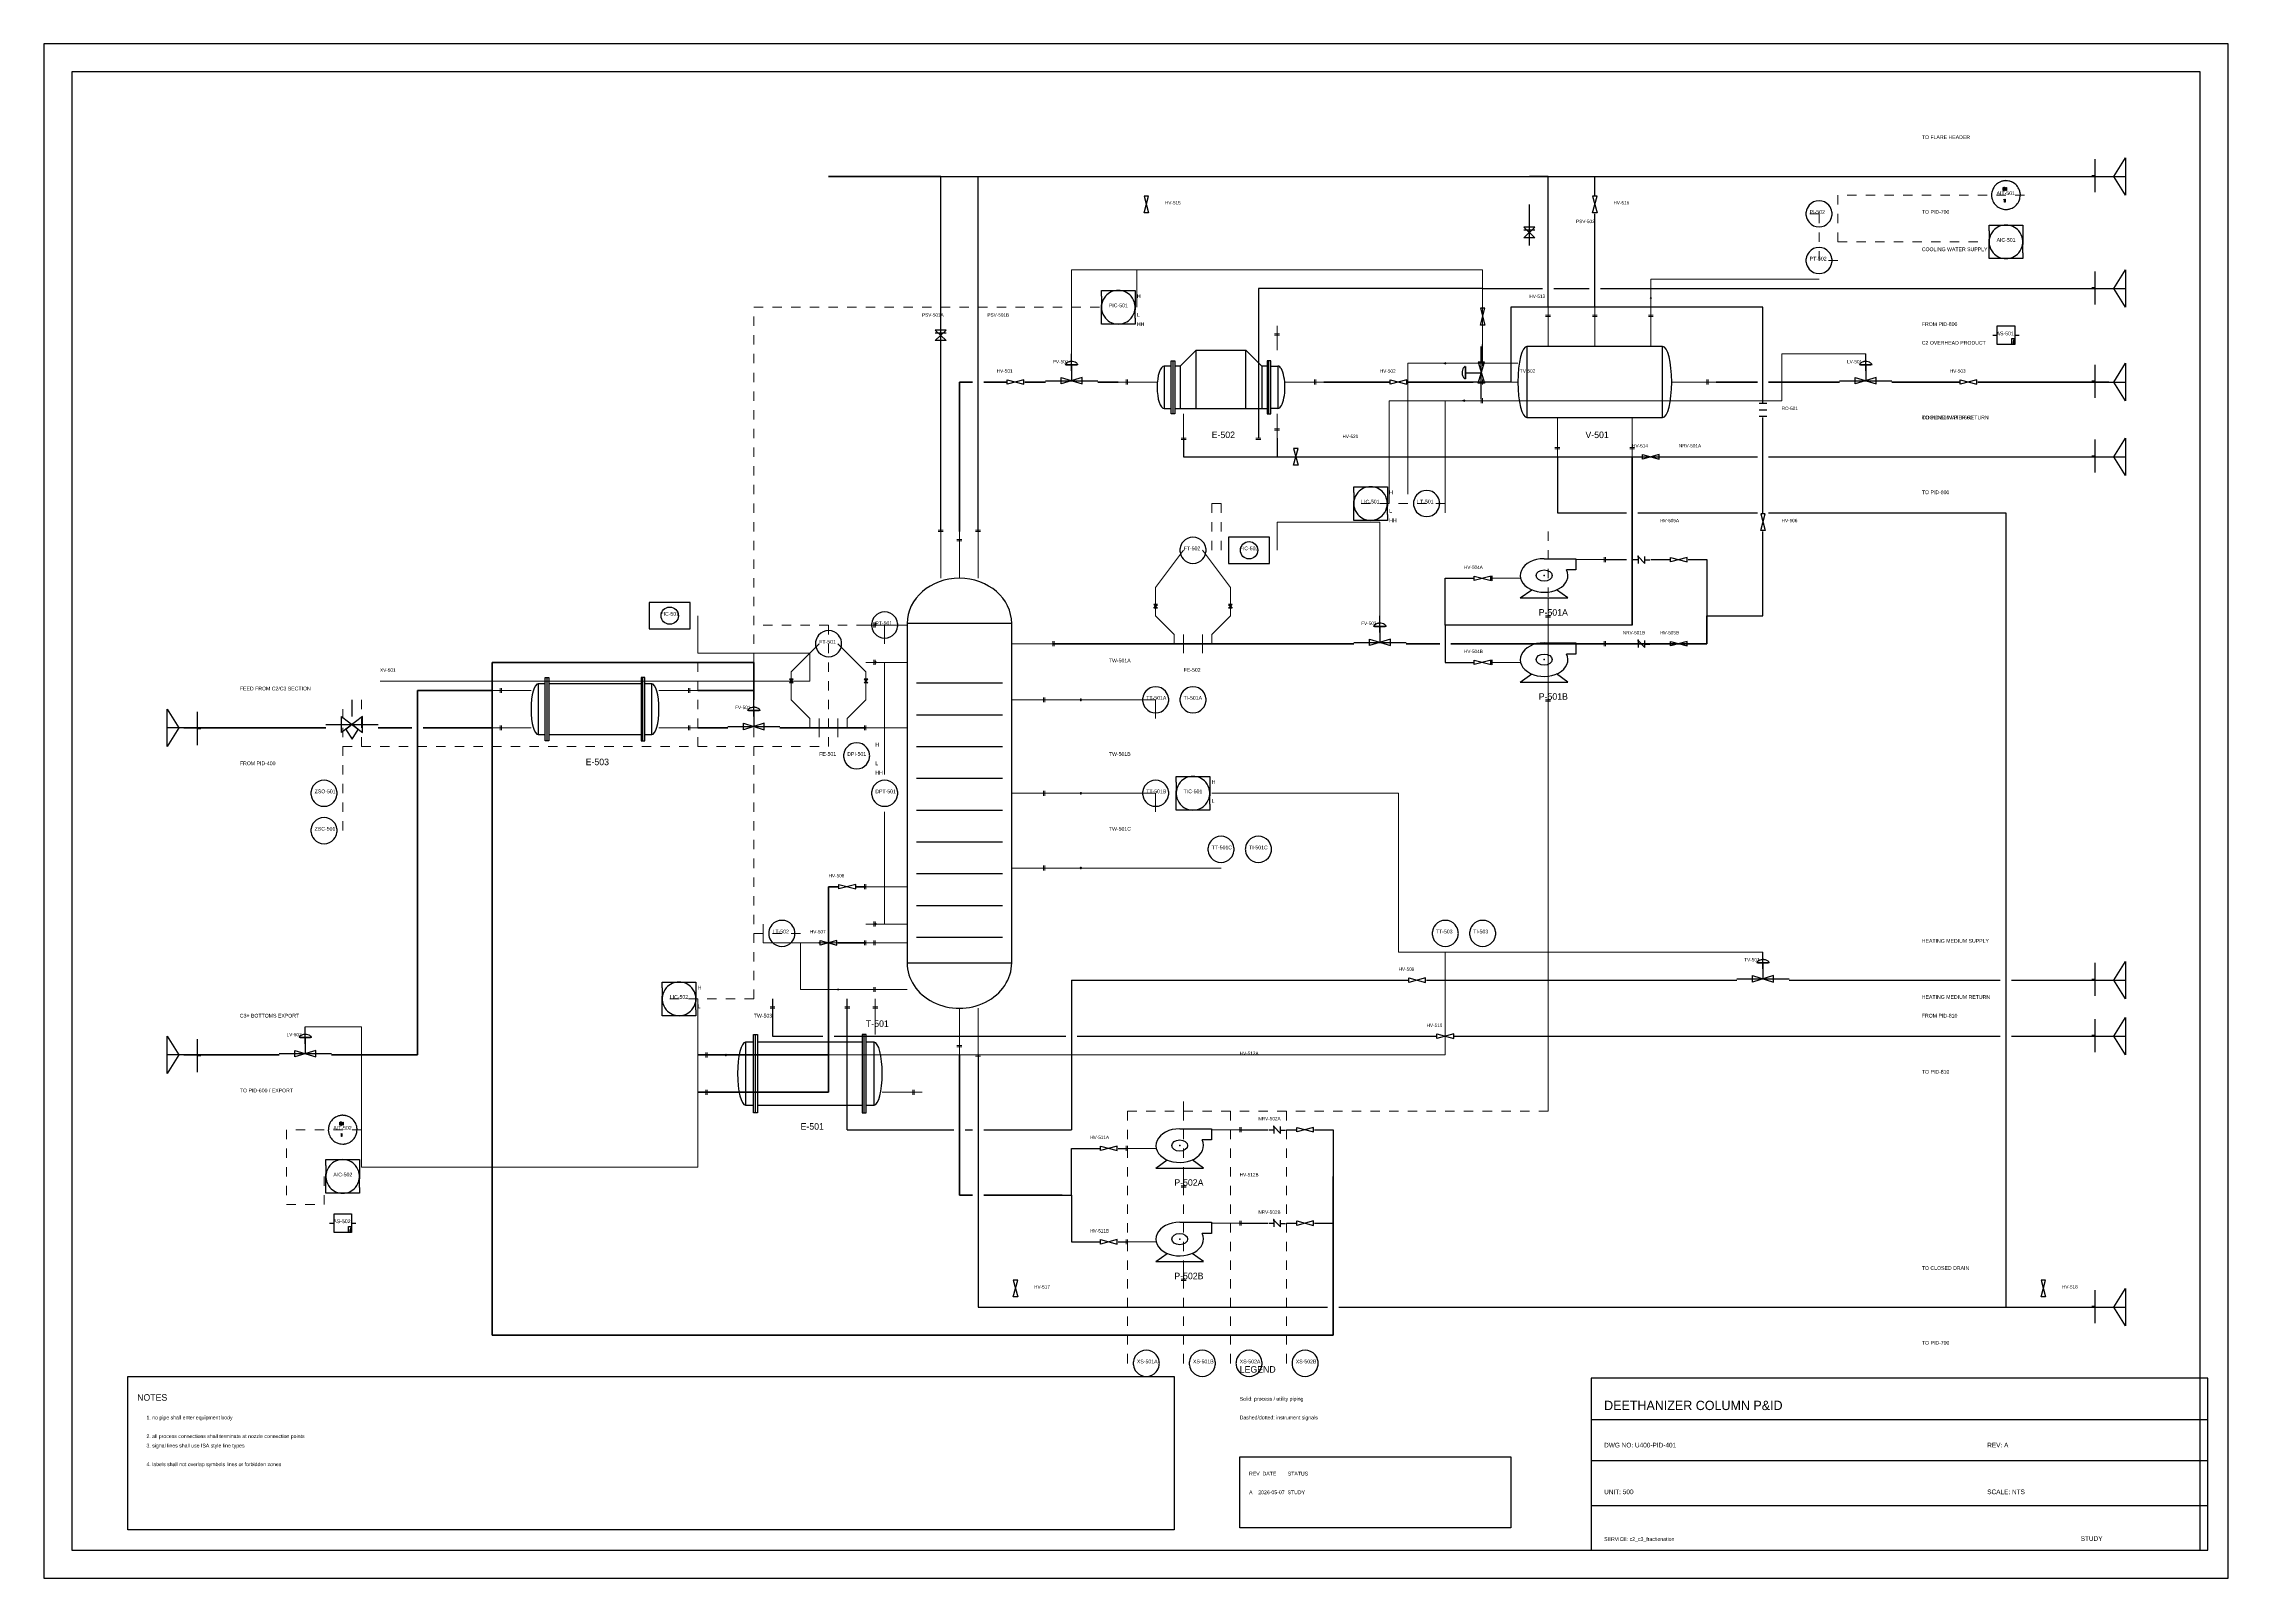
# Model space of a CAD drawing. Header units: metres. Extents: x 10 to 1179, y 10 to 831.
import ezdxf

# ---------------------------------------------------------------- set-up
doc = ezdxf.new("R2010")
doc.units = ezdxf.units.M
for name, color, linetype in [('BORDER', 7, 'Continuous'), ('DRAIN', 8, 'Continuous'), ('EQUIPMENT', 7, 'Continuous'), ('FLARE', 7, 'Continuous'), ('IMPULSE_LINE', 8, 'Continuous'), ('INSTRUMENT', 7, 'Continuous'), ('NOZZLES', 7, 'Continuous'), ('PROCESS', 7, 'Continuous'), ('SIGNAL_ELECTRIC', 8, 'Continuous'), ('SIGNAL_PNEUMATIC', 8, 'Continuous'), ('SYMBOLS', 7, 'Continuous'), ('TABLE', 8, 'Continuous'), ('TEXT', 7, 'Continuous'), ('UTILITY', 8, 'Continuous'), ('VALVES', 7, 'Continuous')]:
    doc.layers.add(name, color=color, linetype=linetype)

# ---------------------------------------------------------------- blocks, each defined once
blk = doc.blocks.new('YAML_PID_OFFPAGE_CONNECTOR')
at = {"layer": 'DEFAULT_1_2_778'}
for p, q in [((2.649, 0.672), (2.649, -0.731)), ((2.683, -0.03), (3.324, -0.03))]:
    blk.add_line(p, q, dxfattribs=at)
at = {"layer": 'DEFAULT_255_2_778'}
for p, q in [((-3.324, 0), (-3.324, 0.794)), ((-3.324, 0.794), (-0.996, 0)), ((2.497, 0), (-3.324, 0)), ((-0.996, 0), (-3.324, -0.794)), ((-3.324, -0.794), (-3.324, 0))]:
    blk.add_line(p, q, dxfattribs=at)
blk = doc.blocks.new('YAML_PID_DEETHANIZER_COLUMN')
at = {"layer": 'EQUIPMENT'}
blk.add_lwpolyline([(-0.5, -1.875), (0.5, -1.875), (0.5, 1.875), (-0.5, 1.875)], close=True, dxfattribs=at)
for centre, major_axis, start_param, end_param in [((0, 1.875), (-0.5, 0), 3.141593, 6.283185), ((0, -1.875), (0, -0.5), 4.712389, 7.853982)]:
    blk.add_ellipse(centre, major_axis=major_axis, ratio=1, start_param=start_param, end_param=end_param, dxfattribs=at)
blk = doc.blocks.new('YAML_PID_REBOILER')
for p, q in [((-1.6875, -0.625), (-1.6875, 0.625)), ((1.6875, -0.625), (1.6875, 0.625))]:
    blk.add_line(p, q)
at = {"linetype": 'CONTINUOUS'}
for points in [[(-1.75, 0.5), (-2, 0.5), (-2, -0.5)], [(1.625, 0.5), (-1.625, 0.5)], [(1.75, -0.5), (2, -0.5), (2, 0.5), (1.75, 0.5)], [(-2, -0.5), (-1.75, -0.5)], [(-1.625, -0.5), (1.625, -0.5)]]:
    blk.add_lwpolyline(points, dxfattribs=at)
for points in [[(-1.75, 0.625), (-1.625, 0.625), (-1.625, -0.625), (-1.75, -0.625)], [(1.75, 0.625), (1.625, 0.625), (1.625, -0.625), (1.75, -0.625)]]:
    blk.add_lwpolyline(points, close=True)
for centre, major_axis in [((-2, 0), (0, -0.5)), ((2, 0), (0, 0.5))]:
    blk.add_ellipse(centre, major_axis=major_axis, ratio=0.5, start_param=3.1415927, end_param=6.2831853)
blk = doc.blocks.new('YAML_PID_OVERHEAD_CONDENSER')
for p, q in [((-0.875, 0.75), (0.875, 0.75)), ((-1.6875, -0.75), (-1.6875, 0.5)), ((1.6875, -0.75), (1.6875, 0.5))]:
    blk.add_line(p, q)
for points in [[(-0.875, -0.625), (-0.875, 0.75), (-1.4375, 0.375), (-1.4375, -0.625)], [(0.875, -0.625), (0.875, 0.75), (1.4375, 0.375), (1.4375, -0.625)]]:
    blk.add_lwpolyline(points)
at = {"linetype": 'CONTINUOUS'}
for points in [[(-1.75, 0.375), (-2, 0.375), (-2, -0.625)], [(-1.4375, 0.375), (-1.625, 0.375)], [(1.625, 0.375), (1.4375, 0.375)], [(1.75, 0.375), (2, 0.375), (2, -0.625)], [(-2, -0.625), (-1.75, -0.625)], [(-1.625, -0.625), (1.625, -0.625)], [(2, -0.625), (1.75, -0.625)]]:
    blk.add_lwpolyline(points, dxfattribs=at)
for points in [[(-1.75, 0.5), (-1.625, 0.5), (-1.625, -0.75), (-1.75, -0.75)], [(1.75, 0.5), (1.625, 0.5), (1.625, -0.75), (1.75, -0.75)]]:
    blk.add_lwpolyline(points, close=True)
for centre, start_param, end_param in [((-2, -0.125), 3.1415927, 6.2831853), ((2, -0.125), 0, 3.1415927)]:
    blk.add_ellipse(centre, major_axis=(0, -0.5), ratio=0.5, start_param=start_param, end_param=end_param)
blk = doc.blocks.new('YAML_PID_REFLUX_DRUM')
at = {"layer": 'EQUIPMENT'}
blk.add_lwpolyline([(-1.875, -0.5), (1.875, -0.5), (1.875, 0.5), (-1.875, 0.5)], close=True, dxfattribs=at)
for centre, major_axis in [((-1.875, 0), (0, -0.5)), ((1.875, 0), (0, 0.5))]:
    blk.add_ellipse(centre, major_axis=major_axis, ratio=0.5, start_param=3.141593, end_param=6.283185, dxfattribs=at)
blk = doc.blocks.new('YAML_PID_CENTRIFUGAL_PUMP')
for points in [[(-0.062, 0.437), (0.437, 0.437), (0.437, 0.187), (0.291, 0.187)], [(-0.438, -0.438), (-0.258, -0.258)], [(0.312, -0.438), (0.133, -0.258)], [(-0.438, -0.438), (0.312, -0.438)]]:
    blk.add_lwpolyline(points)
blk.add_circle((-0.062, 0.062), 0.125)
blk.add_arc((-0.062, 0.062), 0.375, 90, 19.4712)
blk.add_point((-0.062, 0.062))
blk = doc.blocks.new('YAML_PID_FEED_BOTTOMS_EXCHANGER')
for p, q in [((-1.6875, -0.625), (-1.6875, 0.625)), ((1.6875, -0.625), (1.6875, 0.625))]:
    blk.add_line(p, q)
at = {"linetype": 'CONTINUOUS'}
for points in [[(-1.75, 0.5), (-2, 0.5), (-2, -0.5)], [(1.625, 0.5), (-1.625, 0.5)], [(1.75, -0.5), (2, -0.5), (2, 0.5), (1.75, 0.5)], [(-2, -0.5), (-1.75, -0.5)], [(-1.625, -0.5), (1.625, -0.5)]]:
    blk.add_lwpolyline(points, dxfattribs=at)
for points in [[(-1.75, 0.625), (-1.625, 0.625), (-1.625, -0.625), (-1.75, -0.625)], [(1.75, 0.625), (1.625, 0.625), (1.625, -0.625), (1.75, -0.625)]]:
    blk.add_lwpolyline(points, close=True)
for centre, major_axis in [((-2, 0), (0, -0.5)), ((2, 0), (0, 0.5))]:
    blk.add_ellipse(centre, major_axis=major_axis, ratio=0.5, start_param=3.1415927, end_param=6.2831853)
blk = doc.blocks.new('YAML_PID_SHUTDOWN_VALVE')
at = {"layer": 'DEFAULT_255_2_778'}
for p, q in [((-6.61, 0.53), (6.61, 0.53)), ((2.65, 1.85), (-2.65, -0.79)), ((-2.65, -0.79), (-2.65, 1.85)), ((-2.65, 1.85), (2.65, -0.79)), ((0, 0.53), (-1.59, -0.26)), ((1.59, -0.26), (0, 0.53)), ((2.65, -0.79), (2.65, 1.85)), ((-1.59, -0.26), (0, -1.85)), ((0, -1.85), (1.59, -0.26))]:
    blk.add_line(p, q, dxfattribs=at)
blk = doc.blocks.new('YAML_PID_CONTROL_VALVE')
at = {"layer": 'DEFAULT_255_2_778'}
for p, q in [((1.59, 3.3), (-1.59, 3.3)), ((-1.32, 3.3), (1.32, 3.3)), ((0, 3.3), (0, -3.31)), ((1.59, 3.3), (1.59, 3.3)), ((-6.61, -3.31), (6.61, -3.31)), ((2.65, -1.99), (-2.65, -4.64)), ((-2.65, -4.64), (-2.65, -1.99)), ((-2.65, -1.99), (2.65, -4.64)), ((2.65, -4.64), (2.65, -1.99))]:
    blk.add_line(p, q, dxfattribs=at)
for centre, radius, start, end in [((-0.12, 3.05), 1.49, 139.274, 170.2375), ((0.08, 2.88), 1.75, 107.8085, 139.4549), ((0.03, 3.03), 1.6, 100.7622, 107.7138), ((0.01, 3.18), 1.44, 91.8616, 100.8049), ((0, 3.29), 1.33, 90.0038, 91.7662), ((0, 3.22), 1.41, 80.7831, 89.8951), ((-0.02, 3.11), 1.52, 79.284, 80.8774), ((-0.07, 2.91), 1.72, 54.0163, 78.868), ((0.03, 3), 1.59, 16.9721, 54.9197), ((0.18, 3.07), 1.43, 9.4624, 16.199)]:
    blk.add_arc(centre, radius, start, end, dxfattribs=at)
blk = doc.blocks.new('YAML_PID_MANUAL_BLOCK_VALVE')
blk.add_lwpolyline([(-0.5, -0.3), (-0.5, 0.3), (0.5, -0.3), (0.5, 0.3), (-0.5, -0.3)])
blk = doc.blocks.new('YAML_PID_CHECK_VALVE')
at = {"layer": 'DEFAULT_255_2_778'}
for p, q in [((-2.91, 1.19), (-2.91, 1.19)), ((2.65, -1.46), (-2.65, 1.19)), ((-2.65, 1.19), (2.65, -1.46)), ((-2.65, 1.19), (-2.65, -1.46)), ((2.65, -1.46), (2.65, 1.19)), ((-2.65, -0.13), (-6.61, -0.13)), ((2.65, -0.13), (6.61, -0.13))]:
    blk.add_line(p, q, dxfattribs=at)
for start, end in [(89.87102, 180.12898), (179.87102, 270.12898), (359.87102, 90.12898), (269.87102, 0.12898)]:
    blk.add_arc((-2.65, 1.19), 0.264, start, end, dxfattribs=at)
blk = doc.blocks.new('YAML_PID_RESTRICTION_ORIFICE')
for p, q in [((-0.5, -0.6), (-0.5, 0.6)), ((0, -0.6), (0, 0.6)), ((0.5, -0.6), (0.5, 0.6))]:
    blk.add_line(p, q)
blk = doc.blocks.new('YAML_PID_RELIEF_VALVE')
at = {"layer": 'DEFAULT_255_2_778'}
for p, q in [((2.65, 1.32), (-2.65, -1.32)), ((-2.65, -1.32), (-2.65, 1.32)), ((-2.65, 1.32), (2.65, -1.32)), ((1.32, 1.32), (1.32, -1.32)), ((2.65, -1.32), (2.65, 1.32)), ((-6.61, 0), (6.61, 0))]:
    blk.add_line(p, q, dxfattribs=at)
blk = doc.blocks.new('YAML_PID_FIELD_INSTRUMENT')
for start, end in [(171.37307, 188.62693), (139.4584, 171.37307), (40.5416, 139.4584), (8.62693, 40.5416), (351.37307, 8.62693), (188.62693, 220.5416), (220.5416, 319.4584), (319.4584, 351.37307)]:
    blk.add_arc((0, 0), 0.5, start, end)
blk = doc.blocks.new('YAML_PID_DCS_CONTROLLER')
for p, q in [((-0.5, 0.325), (-0.5, 0.075)), ((0.5, 0.325), (0.5, 0.075)), ((-0.5, -0.325), (-0.5, -0.075)), ((0.5, -0.325), (0.5, -0.075))]:
    blk.add_line(p, q)
for points in [[(-0.5, 0.325), (-0.5, 0.5), (0.5, 0.5), (0.5, 0.325)], [(-0.5, -0.075), (-0.5, 0.075)], [(0.5, 0.075), (0.5, -0.075)], [(0.5, -0.325), (0.5, -0.5), (-0.5, -0.5), (-0.5, -0.325)]]:
    blk.add_lwpolyline(points)
for start, end in [(171.37307, 188.62693), (139.4584, 171.37307), (40.5416, 139.4584), (8.62693, 40.5416), (351.37307, 8.62693), (188.62693, 220.5416), (220.5416, 319.4584), (319.4584, 351.37307)]:
    blk.add_arc((0, 0), 0.5, start, end)
blk = doc.blocks.new('YAML_PID_ANALYZER')
at = {"layer": 'DEFAULT_255_1_542'}
for p, q in [((-1.3, 2.1), (-1.3, 3.5)), ((-1.3, 3.5), (-0.9, 3.5)), ((-0.9, 2.1), (-1.3, 2.1)), ((-0.9, 3.4), (-1.1, 3.4)), ((-1.1, 3.4), (-1.1, 2.2)), ((-1.1, 2.2), (-0.9, 2.2)), ((-0.4, 2.8), (-0.4, 2.8)), ((-0.3, 2.8), (-0.3, 2.7)), ((0, 2.1), (0, 3.5)), ((0, 3.5), (0.2, 3.5)), ((0.2, 2.1), (0, 2.1)), ((0.2, 3.5), (0.2, 2.1)), ((-0.9, -2), (-0.4, -1.8)), ((-0.6, -2), (-0.9, -2.1)), ((-0.9, -2.1), (-0.9, -2)), ((-0.6, -3.2), (-0.6, -2)), ((-0.4, -3.2), (-0.6, -3.2)), ((-0.4, -1.8), (-0.4, -3.2)), ((-0.4, -1.8), (-0.4, -1.8))]:
    blk.add_line(p, q, dxfattribs=at)
for centre, radius, start, end in [((-0.9, 2.8), 0.733, 75.4101, 90.3803), ((-0.9, 2.8), 0.571, 79.2151, 89.7446), ((-0.9, 2.8), 0.576, 269.4971, 284.0204), ((-0.9, 2.9), 0.849, 270.4445, 278.451), ((-0.9, 3), 0.385, 40.384, 80.1432), ((-0.9, 2.6), 0.399, 283.77, 318.1556), ((-0.9, 2.7), 0.658, 278.1073, 299.0339), ((-0.9, 2.9), 0.61, 60.1456, 75.189), ((-0.8, 2.9), 0.57, 26.5254, 60.1451), ((-0.9, 3), 0.426, 26.5778, 40.1533), ((-0.9, 2.7), 0.452, 318.7416, 343.6873), ((-0.8, 2.6), 0.561, 299.2531, 333.4571), ((-1, 2.9), 0.554, 9.6572, 26.1932), ((-1.3, 2.8), 0.854, 359.6455, 9.8607), ((-1.1, 2.7), 0.688, 343.3325, 355.8548), ((-1.4, 2.8), 0.951, 355.4989, 0.0788), ((-1, 2.9), 0.729, 7.403, 26.8321), ((-1.2, 2.8), 0.93, 0.1606, 7.7176), ((-1.2, 2.7), 0.91, 348.729, 0.3013), ((-1, 2.7), 0.699, 333.0707, 348.7181)]:
    blk.add_arc(centre, radius, start, end, dxfattribs=at)
at = {"layer": 'DEFAULT_255_2_778'}
blk.add_line((-6.6, 0), (-6.6, 0), dxfattribs=at)
for centre, radius, start, end in [((0.1, 0), 6.69, 168.5415, 180.0352), ((0, 0), 6.57, 153.0463, 168.5245), ((0, 0), 6.61, 109.7078, 153.0328), ((0, 0), 6.6, 96.3164, 109.6517), ((0, -0.1), 6.74, 89.9875, 96.3278), ((0, -0.1), 6.69, 78.5415, 90.0352), ((0, 0), 6.57, 63.0463, 78.5245), ((0, 0), 6.61, 19.7078, 63.0328), ((0, 0), 6.6, 6.3164, 19.6517), ((-0.1, 0), 6.74, 359.9875, 6.3278), ((0.1, 0), 6.74, 179.9875, 186.3278), ((0, 0), 6.6, 186.3164, 199.6517), ((0, 0), 6.61, 199.7078, 243.0328), ((0, 0), 6.57, 243.0463, 258.5245), ((0, 0.1), 6.69, 258.5415, 270.0352), ((0, 0.1), 6.74, 269.9875, 276.3278), ((0, 0), 6.6, 276.3164, 289.6517), ((0, 0), 6.61, 289.7078, 333.0328), ((0, 0), 6.57, 333.0463, 348.5245), ((-0.1, 0), 6.69, 348.5415, 0.0352)]:
    blk.add_arc(centre, radius, start, end, dxfattribs=at)
blk = doc.blocks.new('YAML_PID_SAMPLE_POINT')
at = {"layer": 'DEFAULT_255_2_778'}
for p, q in [((-7.97, 0), (-5.32, 0)), ((-5.26, 2.65), (5.33, 2.65)), ((-5.26, -2.65), (-5.26, 2.65)), ((5.32, 0), (7.97, 0)), ((5.33, 2.65), (5.33, -2.65)), ((5.33, -2.65), (-5.26, -2.65)), ((3.61, -0.93), (5.33, -0.93)), ((3.61, -2.65), (3.61, -0.93)), ((5.33, -2.65), (3.61, -2.65)), ((4.53, -2.38), (4.53, -1.77)), ((4.53, -1.77), (4.89, -1.77)), ((4.89, -2.38), (4.53, -2.38)), ((4.89, -1.77), (4.89, -1.32)), ((4.89, -1.32), (5.19, -1.32)), ((5.19, -2.38), (4.89, -2.38)), ((5.19, -1.32), (5.19, -2.38)), ((5.33, -0.93), (5.33, -2.65))]:
    blk.add_line(p, q, dxfattribs=at)

msp = doc.modelspace()

# ---------------------------------------------------------------- linework, layer by layer
at = {"layer": 'BORDER'}
for p, q in [((838, 95), (1168, 95)), ((838, 73), (1168, 73)), ((838, 49), (1168, 49))]:
    msp.add_line(p, q, dxfattribs=at)
for points in [[(10, 10), (1179, 10), (1179, 831), (10, 831), (10, 10)], [(25, 25), (1164, 25), (1164, 816), (25, 816), (25, 25)], [(838, 25), (1168, 25), (1168, 117), (838, 117), (838, 25)]]:
    msp.add_lwpolyline(points, dxfattribs=at)
at = {"layer": 'DRAIN', "lineweight": 25}
for points in [[(670, 620), (670, 610)], [(670, 610), (675, 610)], [(685, 610), (927, 610)], [(820, 610), (820, 580)], [(933, 610), (1115, 610)], [(820, 580), (857, 580)], [(863, 580), (927, 580)], [(933, 580), (1060, 580)], [(1060, 580), (1060, 155)], [(510, 290), (510, 155)], [(510, 155), (697, 155)], [(703, 155), (720, 155)], [(720, 155), (1115, 155)], [(1060, 155), (1115, 155)]]:
    msp.add_lwpolyline(points, dxfattribs=at)
at = {"layer": 'EQUIPMENT'}
for p, q in [((477, 489), (523, 489)), ((477, 472), (523, 472)), ((477, 455), (523, 455)), ((477, 438), (523, 438)), ((477, 421), (523, 421)), ((477, 404), (523, 404)), ((477, 387), (523, 387)), ((477, 370), (523, 370)), ((477, 353), (523, 353))]:
    msp.add_line(p, q, dxfattribs=at)
at = {"layer": 'FLARE', "lineweight": 25}
for points in [[(490, 760), (430, 760)], [(430, 760), (1115, 760)], [(490, 760), (465, 760)], [(465, 760), (1115, 760)], [(490, 682), (490, 760)], [(490, 682), (490, 760)], [(510, 570), (510, 760)], [(510, 760), (600, 760)], [(600, 760), (1115, 760)], [(815, 760), (805, 760)], [(805, 760), (1115, 760)], [(815, 690), (815, 760)], [(840, 750), (840, 760)], [(840, 760), (1115, 760)], [(840, 690), (840, 740)], [(490, 570), (490, 668)], [(490, 570), (490, 668)]]:
    msp.add_lwpolyline(points, dxfattribs=at)
at = {"layer": 'IMPULSE_LINE', "lineweight": 18}
for p, q in [((870, 690), (870, 705)), ((870, 705), (960, 705)), ((775, 660), (740, 660)), ((740, 660), (740, 590)), ((775, 640), (760, 640)), ((760, 640), (760, 580)), ((605, 540), (620, 560)), ((645, 540), (630, 560)), ((605, 525), (605, 540)), ((645, 525), (645, 540)), ((450, 520), (460, 520)), ((460, 520), (460, 510)), ((615, 515), (605, 525)), ((615, 510), (615, 515)), ((635, 515), (645, 525)), ((635, 510), (635, 515)), ((410, 495), (425, 510)), ((450, 495), (435, 510)), ((410, 480), (410, 495)), ((450, 500), (460, 500)), ((450, 480), (450, 495)), ((460, 500), (460, 440)), ((420, 470), (410, 480)), ((440, 470), (450, 480)), ((550, 480), (565, 480)), ((565, 480), (605, 480)), ((605, 480), (605, 470)), ((420, 465), (420, 470)), ((440, 465), (440, 470)), ((550, 430), (565, 430)), ((565, 430), (605, 430)), ((605, 430), (605, 420)), ((460, 360), (460, 420)), ((550, 390), (565, 390)), ((565, 390), (640, 390)), ((640, 390), (640, 390)), ((395, 350), (395, 360)), ((450, 360), (460, 360)), ((450, 350), (395, 350)), ((415, 325), (415, 350)), ((760, 290), (760, 345)), ((450, 325), (415, 325)), ((360, 290), (375, 290)), ((375, 290), (760, 290))]:
    msp.add_line(p, q, dxfattribs=at)
at = {"layer": 'INSTRUMENT'}
for p, q in [((805, 733), (805, 745)), ((490, 678), (490, 690)), ((490, 678), (490, 690)), ((780, 661), (780, 670)), ((560, 656), (560, 665)), ((985, 656), (985, 665)), ((725, 516), (725, 525)), ((175, 471), (175, 480)), ((390, 471), (390, 480)), ((930, 336), (930, 345)), ((150, 296), (150, 305))]:
    msp.add_line(p, q, dxfattribs=at)
at = {"layer": 'INSTRUMENT', "lineweight": 18}
for p, q in [((620, 505), (620, 515)), ((630, 505), (630, 515)), ((425, 460), (425, 470)), ((435, 460), (435, 470))]:
    msp.add_line(p, q, dxfattribs=at)
at = {"layer": 'INSTRUMENT'}
for points in [[(644, 553), (666, 553), (666, 567), (644, 567), (644, 553)], [(334, 518), (356, 518), (356, 532), (334, 532), (334, 518)]]:
    msp.add_lwpolyline(points, dxfattribs=at)
for centre in [(655, 560), (345, 525)]:
    msp.add_circle(centre, 4.62, dxfattribs=at)
at = {"layer": 'NOZZLES', "lineweight": 13}
for p, q in [((815, 669), (815, 690)), ((840, 669), (840, 690)), ((870, 669), (870, 690)), ((670, 667), (670, 680)), ((816.3, 685.75), (813.7, 685.75)), ((816.3, 685), (813.7, 685)), ((841.3, 685.75), (838.7, 685.75)), ((841.3, 685), (838.7, 685)), ((871.3, 685.75), (868.7, 685.75)), ((871.3, 685), (868.7, 685)), ((671.3, 675.75), (668.7, 675.75)), ((671.3, 675), (668.7, 675)), ((798.84, 660), (775, 660)), ((779.25, 661.3), (779.25, 658.7)), ((780, 661.3), (780, 658.7)), ((605.8, 650), (585, 650)), ((589.25, 651.3), (589.25, 648.7)), ((590, 651.3), (590, 648.7)), ((674.2, 650), (695, 650)), ((690, 648.7), (690, 651.3)), ((690.75, 648.7), (690.75, 651.3)), ((798.84, 650), (775, 650)), ((779.25, 651.3), (779.25, 648.7)), ((780, 651.3), (780, 648.7)), ((881.16, 650), (905, 650)), ((900, 648.7), (900, 651.3)), ((900.75, 648.7), (900.75, 651.3)), ((620, 633), (620, 620)), ((660, 633), (660, 620)), ((670, 633), (670, 620)), ((798.84, 640), (775, 640)), ((779.25, 641.3), (779.25, 638.7)), ((780, 641.3), (780, 638.7)), ((618.7, 620), (621.3, 620)), ((658.7, 620), (661.3, 620)), ((668.7, 625), (671.3, 625)), ((668.7, 624.25), (671.3, 624.25)), ((820, 631), (820, 610)), ((860, 631), (860, 610)), ((618.7, 619.25), (621.3, 619.25)), ((658.7, 619.25), (661.3, 619.25)), ((818.7, 615), (821.3, 615)), ((818.7, 614.25), (821.3, 614.25)), ((858.7, 615), (861.3, 615)), ((858.7, 614.25), (861.3, 614.25)), ((491.3, 570.75), (488.7, 570.75)), ((491.3, 570), (488.7, 570)), ((490, 545), (490, 570)), ((501.3, 565.75), (498.7, 565.75)), ((501.3, 565), (498.7, 565)), ((500, 545), (500, 570)), ((511.3, 570.75), (508.7, 570.75)), ((511.3, 570), (508.7, 570)), ((510, 545), (510, 570)), ((829.88, 555), (845, 555)), ((845, 553.7), (845, 556.3)), ((845.75, 553.7), (845.75, 556.3)), ((784.25, 546.3), (784.25, 543.7)), ((785, 546.3), (785, 543.7)), ((800.12, 545), (785, 545)), ((815, 534.5), (815, 520)), ((472, 520), (450, 520)), ((454.25, 521.3), (454.25, 518.7)), ((455, 521.3), (455, 518.7)), ((813.7, 525), (816.3, 525)), ((813.7, 524.25), (816.3, 524.25)), ((528, 510), (550, 510)), ((550, 508.7), (550, 511.3)), ((550.75, 508.7), (550.75, 511.3)), ((829.88, 510), (845, 510)), ((845, 508.7), (845, 511.3)), ((845.75, 508.7), (845.75, 511.3)), ((472, 500), (450, 500)), ((454.25, 501.3), (454.25, 498.7)), ((455, 501.3), (455, 498.7)), ((784.25, 501.3), (784.25, 498.7)), ((785, 501.3), (785, 498.7)), ((800.12, 500), (785, 500)), ((270.8, 485), (250, 485)), ((254.25, 486.3), (254.25, 483.7)), ((255, 486.3), (255, 483.7)), ((339.2, 485), (360, 485)), ((355, 483.7), (355, 486.3)), ((355.75, 483.7), (355.75, 486.3)), ((528, 480), (550, 480)), ((545, 478.7), (545, 481.3)), ((545.75, 478.7), (545.75, 481.3)), ((813.7, 480), (816.3, 480)), ((815, 489.5), (815, 475)), ((813.7, 479.25), (816.3, 479.25)), ((270.8, 465), (250, 465)), ((254.25, 466.3), (254.25, 463.7)), ((255, 466.3), (255, 463.7)), ((339.2, 465), (360, 465)), ((355, 463.7), (355, 466.3)), ((355.75, 463.7), (355.75, 466.3)), ((449.25, 466.3), (449.25, 463.7)), ((450, 466.3), (450, 463.7)), ((472, 465), (450, 465)), ((528, 430), (550, 430)), ((545, 428.7), (545, 431.3)), ((545.75, 428.7), (545.75, 431.3)), ((528, 390), (550, 390)), ((545, 388.7), (545, 391.3)), ((545.75, 388.7), (545.75, 391.3)), ((449.25, 381.3), (449.25, 378.7)), ((450, 381.3), (450, 378.7)), ((472, 380), (450, 380)), ((449.25, 351.3), (449.25, 348.7)), ((472, 360), (450, 360)), ((450, 351.3), (450, 348.7)), ((454.25, 361.3), (454.25, 358.7)), ((454.25, 351.3), (454.25, 348.7)), ((455, 361.3), (455, 358.7)), ((455, 351.3), (455, 348.7)), ((472, 350), (450, 350)), ((472, 350), (450, 350)), ((401.3, 315.75), (398.7, 315.75)), ((400, 301), (400, 320)), ((441.3, 315.75), (438.7, 315.75)), ((440, 301), (440, 320)), ((472, 325), (450, 325)), ((456.3, 315.75), (453.7, 315.75)), ((454.25, 326.3), (454.25, 323.7)), ((455, 326.3), (455, 323.7)), ((455, 301), (455, 320)), ((401.3, 315), (398.7, 315)), ((441.3, 315), (438.7, 315)), ((456.3, 315), (453.7, 315)), ((500, 315), (500, 290)), ((510, 315), (510, 290)), ((498.7, 295), (501.3, 295)), ((498.7, 294.25), (501.3, 294.25)), ((381.3, 290), (360, 290)), ((364.25, 291.3), (364.25, 288.7)), ((365, 291.3), (365, 288.7)), ((508.7, 290), (511.3, 290)), ((508.7, 289.25), (511.3, 289.25)), ((381.3, 270), (360, 270)), ((364.25, 271.3), (364.25, 268.7)), ((365, 271.3), (365, 268.7)), ((458.7, 270), (480, 270)), ((475, 268.7), (475, 271.3)), ((475.75, 268.7), (475.75, 271.3)), ((634.88, 250), (650, 250)), ((650, 248.7), (650, 251.3)), ((650.75, 248.7), (650.75, 251.3)), ((589.25, 241.3), (589.25, 238.7)), ((590, 241.3), (590, 238.7)), ((605.12, 240), (590, 240)), ((620, 229.5), (620, 215)), ((618.7, 220), (621.3, 220)), ((618.7, 219.25), (621.3, 219.25)), ((634.88, 200), (650, 200)), ((650, 198.7), (650, 201.3)), ((650.75, 198.7), (650.75, 201.3)), ((589.25, 191.3), (589.25, 188.7)), ((590, 191.3), (590, 188.7)), ((605.12, 190), (590, 190)), ((620, 179.5), (620, 165)), ((618.7, 170), (621.3, 170)), ((618.7, 169.25), (621.3, 169.25))]:
    msp.add_line(p, q, dxfattribs=at)
at = {"layer": 'PROCESS', "lineweight": 25}
for points in [[(930, 690), (795, 690)], [(795, 690), (795, 650)], [(930, 639), (930, 690)], [(795, 650), (775, 650)], [(930, 580), (930, 631)], [(930, 525), (930, 570)], [(845, 555), (857, 555)], [(870, 555), (880, 555)], [(890, 555), (900, 555)], [(900, 555), (900, 525)], [(760, 520), (760, 545)], [(760, 545), (775, 545)], [(860, 520), (760, 520)], [(860, 520), (760, 520)], [(760, 520), (760, 500)], [(900, 510), (900, 525)], [(900, 525), (930, 525)], [(845, 510), (860, 510)], [(870, 510), (880, 510)], [(890, 510), (900, 510)], [(760, 500), (775, 500)], [(650, 250), (665, 250)], [(675, 250), (680, 250)], [(690, 250), (700, 250)], [(700, 250), (700, 225)], [(560, 215), (560, 240)], [(560, 240), (575, 240)], [(585, 240), (590, 240)], [(700, 200), (700, 225)], [(555, 215), (560, 215)], [(555, 215), (560, 215)], [(560, 215), (560, 190)], [(650, 200), (665, 200)], [(675, 200), (680, 200)], [(690, 200), (700, 200)], [(560, 190), (575, 190)], [(585, 190), (590, 190)]]:
    msp.add_lwpolyline(points, dxfattribs=at)
at = {"layer": 'PROCESS', "lineweight": 35}
for points in [[(500, 570), (500, 650)], [(500, 650), (507, 650)], [(513, 650), (525, 650)], [(535, 650), (546, 650)], [(574, 650), (585, 650)], [(695, 650), (730, 650)], [(740, 650), (775, 650)], [(905, 650), (927, 650)], [(933, 650), (971, 650)], [(999, 650), (1035, 650)], [(1045, 650), (1115, 650)], [(860, 610), (860, 520)], [(900, 525), (900, 510)], [(550, 510), (711, 510)], [(739, 510), (757, 510)], [(763, 510), (900, 510)], [(250, 140), (250, 500)], [(250, 500), (390, 500)], [(390, 500), (390, 480)], [(250, 485), (210, 485)], [(210, 485), (210, 480)], [(210, 480), (210, 290)], [(390, 485), (360, 485)], [(390, 480), (390, 485)], [(85, 465), (161, 465)], [(189, 465), (207, 465)], [(213, 465), (250, 465)], [(360, 465), (376, 465)], [(404, 465), (450, 465)], [(430, 290), (430, 380)], [(430, 380), (435, 380)], [(445, 380), (450, 380)], [(430, 270), (430, 345)], [(435, 350), (450, 350)], [(85, 290), (136, 290)], [(164, 290), (210, 290)], [(360, 290), (430, 290)], [(500, 290), (500, 215)], [(430, 270), (360, 270)], [(700, 225), (700, 140)], [(500, 215), (507, 215)], [(513, 215), (555, 215)], [(700, 140), (250, 140)]]:
    msp.add_lwpolyline(points, dxfattribs=at)
at = {"layer": 'SIGNAL_ELECTRIC', "lineweight": 18}
for p, q in [((970, 745), (970, 750)), ((980, 750), (975, 750)), ((990, 750), (985, 750)), ((1000, 750), (995, 750)), ((1010, 750), (1005, 750)), ((1020, 750), (1015, 750)), ((1030, 750), (1025, 750)), ((1040, 750), (1035, 750)), ((1050, 750), (1045, 750)), ((1060, 750), (1055, 750)), ((1070, 750), (1065, 750)), ((960, 740), (955, 740)), ((960, 735), (960, 740)), ((970, 735), (970, 740)), ((960, 725), (960, 730)), ((970, 725), (970, 730)), ((970, 725), (975, 725)), ((980, 725), (985, 725)), ((990, 725), (995, 725)), ((1000, 725), (1005, 725)), ((1010, 725), (1015, 725)), ((1020, 725), (1025, 725)), ((1030, 725), (1035, 725)), ((1040, 725), (1045, 725)), ((960, 715), (960, 720)), ((970, 715), (965, 715)), ((390, 690), (395, 690)), ((400, 690), (405, 690)), ((410, 690), (415, 690)), ((420, 690), (425, 690)), ((430, 690), (435, 690)), ((440, 690), (445, 690)), ((450, 690), (455, 690)), ((460, 690), (465, 690)), ((470, 690), (475, 690)), ((480, 690), (485, 690)), ((490, 690), (495, 690)), ((500, 690), (505, 690)), ((510, 690), (515, 690)), ((520, 690), (525, 690)), ((530, 690), (535, 690)), ((540, 690), (545, 690)), ((550, 690), (555, 690)), ((560, 690), (565, 690)), ((570, 690), (575, 690)), ((390, 680), (390, 685)), ((390, 670), (390, 675)), ((390, 660), (390, 665)), ((390, 650), (390, 655)), ((390, 640), (390, 645)), ((390, 630), (390, 635)), ((390, 620), (390, 625)), ((390, 610), (390, 615)), ((390, 600), (390, 605)), ((390, 590), (390, 595)), ((390, 580), (390, 585)), ((635, 580), (635, 585)), ((635, 585), (640, 585)), ((640, 585), (640, 580)), ((720, 585), (715, 585)), ((730, 585), (725, 585)), ((740, 585), (735, 585)), ((750, 585), (745, 585)), ((760, 585), (755, 585)), ((390, 570), (390, 575)), ((635, 570), (635, 575)), ((640, 575), (640, 570)), ((390, 560), (390, 565)), ((635, 560), (635, 565)), ((640, 565), (640, 560)), ((815, 570), (815, 565)), ((390, 550), (390, 555)), ((815, 560), (815, 555)), ((815, 550), (815, 545)), ((390, 540), (390, 545)), ((815, 540), (815, 535)), ((390, 530), (390, 535)), ((815, 530), (815, 525)), ((360, 515), (360, 520)), ((390, 520), (390, 525)), ((390, 510), (390, 515)), ((400, 520), (395, 520)), ((410, 520), (405, 520)), ((420, 520), (415, 520)), ((430, 520), (425, 520)), ((430, 520), (430, 515)), ((440, 520), (435, 520)), ((450, 520), (445, 520)), ((460, 520), (455, 520)), ((470, 520), (465, 520)), ((815, 525), (815, 520)), ((815, 520), (815, 515)), ((815, 515), (815, 510)), ((360, 505), (360, 510)), ((390, 500), (390, 505)), ((430, 510), (430, 505)), ((815, 510), (815, 505)), ((815, 505), (815, 500)), ((360, 495), (360, 500)), ((390, 490), (390, 495)), ((430, 500), (430, 495)), ((815, 500), (815, 495)), ((815, 495), (815, 490)), ((180, 475), (180, 480)), ((360, 485), (360, 490)), ((360, 475), (360, 480)), ((390, 480), (390, 485)), ((430, 490), (430, 485)), ((430, 480), (430, 475)), ((815, 490), (815, 485)), ((815, 485), (815, 480)), ((815, 480), (815, 475)), ((170, 470), (170, 475)), ((180, 465), (180, 470)), ((360, 465), (360, 470)), ((390, 470), (390, 475)), ((430, 470), (430, 465)), ((815, 475), (815, 470)), ((815, 470), (815, 465)), ((170, 460), (170, 465)), ((180, 455), (180, 460)), ((360, 455), (360, 460)), ((390, 460), (390, 465)), ((430, 460), (430, 455)), ((815, 465), (815, 460)), ((815, 460), (815, 455)), ((170, 450), (170, 455)), ((170, 455), (175, 455)), ((170, 440), (170, 445)), ((180, 455), (185, 455)), ((190, 455), (195, 455)), ((200, 455), (205, 455)), ((210, 455), (215, 455)), ((220, 455), (225, 455)), ((230, 455), (235, 455)), ((240, 455), (245, 455)), ((250, 455), (255, 455)), ((260, 455), (265, 455)), ((270, 455), (275, 455)), ((280, 455), (285, 455)), ((290, 455), (295, 455)), ((300, 455), (305, 455)), ((310, 455), (315, 455)), ((320, 455), (325, 455)), ((330, 455), (335, 455)), ((340, 455), (345, 455)), ((350, 455), (355, 455)), ((360, 455), (365, 455)), ((370, 455), (375, 455)), ((380, 455), (385, 455)), ((390, 450), (390, 455)), ((390, 455), (395, 455)), ((390, 440), (390, 445)), ((400, 455), (405, 455)), ((410, 455), (415, 455)), ((420, 455), (425, 455)), ((815, 455), (815, 450)), ((815, 450), (815, 445)), ((815, 445), (815, 440)), ((170, 430), (170, 435)), ((390, 430), (390, 435)), ((815, 440), (815, 435)), ((815, 435), (815, 430)), ((170, 420), (170, 425)), ((390, 420), (390, 425)), ((815, 430), (815, 425)), ((815, 425), (815, 420)), ((170, 410), (170, 415)), ((390, 410), (390, 415)), ((815, 420), (815, 415)), ((815, 415), (815, 410)), ((815, 410), (815, 405)), ((390, 400), (390, 405)), ((815, 405), (815, 400)), ((815, 400), (815, 395)), ((390, 390), (390, 395)), ((815, 395), (815, 390)), ((815, 390), (815, 385)), ((390, 380), (390, 385)), ((390, 370), (390, 375)), ((815, 385), (815, 380)), ((815, 380), (815, 375)), ((815, 375), (815, 370)), ((390, 360), (390, 365)), ((815, 370), (815, 365)), ((815, 365), (815, 360)), ((395, 355), (390, 355)), ((390, 350), (390, 355)), ((405, 355), (400, 355)), ((415, 355), (410, 355)), ((815, 360), (815, 355)), ((815, 355), (815, 350)), ((390, 340), (390, 345)), ((815, 350), (815, 345)), ((815, 345), (815, 340)), ((815, 340), (815, 335)), ((390, 330), (390, 335)), ((815, 335), (815, 330)), ((815, 330), (815, 325)), ((350, 320), (345, 320)), ((360, 320), (355, 320)), ((370, 320), (365, 320)), ((380, 320), (375, 320)), ((390, 320), (385, 320)), ((390, 320), (390, 325)), ((815, 325), (815, 320)), ((815, 320), (815, 315)), ((815, 315), (815, 310)), ((815, 310), (815, 305)), ((815, 305), (815, 300)), ((815, 300), (815, 295)), ((815, 295), (815, 290)), ((815, 290), (815, 285)), ((815, 285), (815, 280)), ((815, 280), (815, 275)), ((815, 275), (815, 270)), ((815, 270), (815, 265)), ((590, 260), (590, 255)), ((590, 260), (595, 260)), ((600, 260), (605, 260)), ((610, 260), (615, 260)), ((620, 265), (620, 260)), ((620, 260), (620, 255)), ((620, 260), (625, 260)), ((630, 260), (635, 260)), ((640, 260), (645, 260)), ((645, 260), (645, 255)), ((650, 260), (655, 260)), ((660, 260), (665, 260)), ((670, 260), (675, 260)), ((675, 260), (675, 255)), ((680, 260), (685, 260)), ((690, 260), (695, 260)), ((700, 260), (705, 260)), ((710, 260), (715, 260)), ((720, 260), (725, 260)), ((730, 260), (735, 260)), ((740, 260), (745, 260)), ((750, 260), (755, 260)), ((760, 260), (765, 260)), ((770, 260), (775, 260)), ((780, 260), (785, 260)), ((790, 260), (795, 260)), ((800, 260), (805, 260)), ((810, 260), (815, 260)), ((815, 265), (815, 260)), ((140, 250), (140, 245)), ((150, 250), (145, 250)), ((160, 250), (155, 250)), ((170, 250), (165, 250)), ((180, 250), (175, 250)), ((590, 250), (590, 245)), ((620, 250), (620, 245)), ((645, 250), (645, 245)), ((675, 250), (675, 245)), ((140, 240), (140, 235)), ((590, 240), (590, 235)), ((620, 240), (620, 235)), ((645, 240), (645, 235)), ((675, 240), (675, 235)), ((140, 230), (140, 225)), ((160, 220), (160, 225)), ((590, 230), (590, 225)), ((620, 230), (620, 225)), ((645, 230), (645, 225)), ((675, 230), (675, 225)), ((140, 220), (140, 215)), ((160, 210), (160, 215)), ((590, 220), (590, 215)), ((620, 220), (620, 215)), ((645, 220), (645, 215)), ((675, 220), (675, 215)), ((140, 210), (145, 210)), ((150, 210), (155, 210)), ((590, 210), (590, 205)), ((590, 200), (590, 195)), ((620, 210), (620, 205)), ((620, 200), (620, 195)), ((645, 210), (645, 205)), ((645, 200), (645, 195)), ((675, 210), (675, 205)), ((675, 200), (675, 195)), ((590, 190), (590, 185)), ((620, 190), (620, 185)), ((645, 190), (645, 185)), ((675, 190), (675, 185)), ((590, 180), (590, 175)), ((620, 180), (620, 175)), ((645, 180), (645, 175)), ((675, 180), (675, 175)), ((590, 170), (590, 165)), ((620, 170), (620, 165)), ((645, 170), (645, 165)), ((675, 170), (675, 165)), ((590, 160), (590, 155)), ((620, 160), (620, 155)), ((645, 160), (645, 155)), ((675, 160), (675, 155)), ((590, 150), (590, 145)), ((620, 150), (620, 145)), ((645, 150), (645, 145)), ((675, 150), (675, 145)), ((590, 140), (590, 135)), ((590, 130), (590, 125)), ((620, 140), (620, 135)), ((620, 130), (620, 125)), ((645, 140), (645, 135)), ((645, 130), (645, 125)), ((675, 140), (675, 135)), ((675, 130), (675, 125))]:
    msp.add_line(p, q, dxfattribs=at)
at = {"layer": 'SIGNAL_PNEUMATIC', "lineweight": 18}
for p, q in [((560, 710), (560, 665)), ((560, 710), (780, 710)), ((575, 710), (580, 710)), ((595, 690), (595, 710)), ((605, 710), (610, 710)), ((630, 710), (635, 710)), ((660, 710), (665, 710)), ((715, 710), (720, 710)), ((745, 710), (750, 710)), ((770, 710), (775, 710)), ((780, 710), (780, 670)), ((560, 690), (560, 695)), ((780, 690), (780, 695)), ((940, 665), (985, 665)), ((940, 640), (940, 665)), ((940, 650), (940, 655)), ((955, 665), (960, 665)), ((730, 585), (730, 640)), ((730, 640), (940, 640)), ((730, 630), (730, 635)), ((745, 640), (750, 640)), ((775, 640), (780, 640)), ((800, 640), (805, 640)), ((830, 640), (835, 640)), ((885, 640), (890, 640)), ((915, 640), (920, 640)), ((730, 600), (730, 605)), ((670, 560), (670, 575)), ((670, 575), (725, 575)), ((685, 575), (690, 575)), ((715, 575), (720, 575)), ((725, 575), (725, 525)), ((670, 565), (670, 570)), ((725, 555), (725, 560)), ((360, 525), (360, 505)), ((360, 505), (420, 505)), ((375, 505), (380, 505)), ((405, 505), (410, 505)), ((420, 505), (420, 490)), ((420, 495), (420, 500)), ((420, 490), (190, 490)), ((190, 490), (390, 490)), ((205, 490), (210, 490)), ((230, 490), (235, 490)), ((235, 490), (240, 490)), ((260, 490), (265, 490)), ((290, 490), (295, 490)), ((315, 490), (320, 490)), ((345, 490), (350, 490)), ((370, 490), (375, 490)), ((375, 490), (380, 490)), ((390, 490), (390, 480)), ((400, 490), (405, 490)), ((635, 430), (735, 430)), ((650, 430), (655, 430)), ((680, 430), (685, 430)), ((705, 430), (710, 430)), ((735, 345), (735, 430)), ((735, 415), (735, 420)), ((735, 390), (735, 395)), ((735, 360), (735, 365)), ((735, 345), (930, 345)), ((750, 345), (755, 345)), ((780, 345), (785, 345)), ((805, 345), (810, 345)), ((835, 345), (840, 345)), ((890, 345), (895, 345)), ((920, 345), (925, 345)), ((360, 320), (360, 230)), ((180, 305), (150, 305)), ((180, 230), (180, 305)), ((360, 300), (360, 305)), ((180, 275), (180, 280)), ((360, 270), (360, 275)), ((180, 245), (180, 250)), ((360, 245), (360, 250)), ((360, 230), (180, 230)), ((200, 230), (205, 230)), ((255, 230), (260, 230)), ((285, 230), (290, 230)), ((310, 230), (315, 230)), ((340, 230), (345, 230))]:
    msp.add_line(p, q, dxfattribs=at)
at = {"layer": 'TABLE'}
for points in [[(55, 118), (615, 118), (615, 36), (55, 36), (55, 118)], [(650, 75), (795, 75), (795, 37), (650, 37), (650, 75)]]:
    msp.add_lwpolyline(points, dxfattribs=at)
at = {"layer": 'UTILITY', "lineweight": 25}
for points in [[(780, 700), (660, 700)], [(660, 700), (660, 620)], [(780, 700), (812, 700)], [(818, 700), (837, 700)], [(843, 700), (1115, 700)], [(620, 620), (620, 610)], [(620, 610), (865, 610)], [(875, 610), (927, 610)], [(933, 610), (1115, 610)], [(560, 330), (740, 330)], [(560, 330), (560, 250)], [(750, 330), (916, 330)], [(944, 330), (1057, 330)], [(1063, 330), (1115, 330)], [(400, 320), (400, 300)], [(440, 250), (440, 320)], [(400, 300), (427, 300)], [(433, 300), (557, 300)], [(563, 300), (755, 300)], [(765, 300), (1057, 300)], [(1063, 300), (1115, 300)], [(440, 250), (497, 250)], [(503, 250), (507, 250)], [(513, 250), (560, 250)]]:
    msp.add_lwpolyline(points, dxfattribs=at)
at = {"layer": 'VALVES'}
for points in [[(604, 531), (605, 530), (606, 531), (604, 531)], [(604, 529), (605, 530), (606, 529), (604, 529)], [(644, 531), (645, 530), (646, 531), (644, 531)], [(644, 529), (645, 530), (646, 529), (644, 529)], [(409, 491), (410, 490), (411, 491), (409, 491)], [(449, 491), (450, 490), (451, 491), (449, 491)], [(409, 489), (410, 490), (411, 489), (409, 489)], [(449, 489), (450, 490), (451, 489), (449, 489)]]:
    msp.add_lwpolyline(points, dxfattribs=at)

# ---------------------------------------------------------------- block references
at = {"layer": 'SYMBOLS'}
for name, p, xscale, yscale, rotation in [('YAML_PID_OFFPAGE_CONNECTOR', (1115, 760), 2.707727610906041, 12.59842519685039, 180), ('YAML_PID_MANUAL_BLOCK_VALVE', (600, 745), 9, 4, 90), ('YAML_PID_MANUAL_BLOCK_VALVE', (840, 745), 9, 4, 90), ('YAML_PID_RELIEF_VALVE', (805, 730), 1.0582650500408188, 2.267745105450147, 90), ('YAML_PID_OFFPAGE_CONNECTOR', (1115, 700), 2.707727610906041, 12.59842519685039, 180), ('YAML_PID_MANUAL_BLOCK_VALVE', (870, 695), 0.75, 0.75, 90), ('YAML_PID_RELIEF_VALVE', (490, 675), 1.0582650500408188, 2.267745105450147, 90), ('YAML_PID_RELIEF_VALVE', (490, 675), 1.0582650500408188, 2.267745105450147, 90), ('YAML_PID_MANUAL_BLOCK_VALVE', (780, 685), 9, 4, 90), ('YAML_PID_CONTROL_VALVE', (775, 655), 2.1165301000816377, 1.294311383901137, 90), ('YAML_PID_OFFPAGE_CONNECTOR', (1115, 650), 2.707727610906041, 12.59842519685039, 180), ('YAML_PID_RESTRICTION_ORIFICE', (930, 635), 7, 3.333333333333333, 90), ('YAML_PID_OFFPAGE_CONNECTOR', (1115, 610), 2.707727610906041, 12.59842519685039, 180), ('YAML_PID_MANUAL_BLOCK_VALVE', (680, 610), 9, 4, 90), ('YAML_PID_MANUAL_BLOCK_VALVE', (930, 575), 9, 4, 90), ('YAML_PID_OFFPAGE_CONNECTOR', (1115, 330), 2.707727610906041, 12.59842519685039, 180), ('YAML_PID_OFFPAGE_CONNECTOR', (1115, 300), 2.707727610906041, 12.59842519685039, 180), ('YAML_PID_MANUAL_BLOCK_VALVE', (530, 165), 9, 4, 90), ('YAML_PID_MANUAL_BLOCK_VALVE', (1080, 165), 9, 4, 90), ('YAML_PID_OFFPAGE_CONNECTOR', (1115, 155), 2.707727610906041, 12.59842519685039, 180)]:
    msp.add_blockref(name, p, dxfattribs=dict(at, xscale=xscale, yscale=yscale, rotation=rotation))
for name, p, xscale, yscale in [('YAML_PID_ANALYZER', (1060, 750), 1.1638494030954656, 1.1638494030954656), ('YAML_PID_FIELD_INSTRUMENT', (960, 740), 14, 14), ('YAML_PID_DCS_CONTROLLER', (1060, 725), 18, 18), ('YAML_PID_FIELD_INSTRUMENT', (960, 715), 14, 14), ('YAML_PID_DCS_CONTROLLER', (585, 690), 18, 18), ('YAML_PID_SAMPLE_POINT', (1060, 675), 0.8782329952136302, 1.8897518755787364), ('YAML_PID_OVERHEAD_CONDENSER', (640, 650), 15.2, 22.666666666666668), ('YAML_PID_REFLUX_DRUM', (840, 650), 19.36842105263158, 38), ('YAML_PID_CONTROL_VALVE', (560, 655), 2.1165301000816377, 1.294311383901137), ('YAML_PID_MANUAL_BLOCK_VALVE', (760, 660), 0.75, 0.75), ('YAML_PID_CONTROL_VALVE', (985, 655), 2.1165301000816377, 1.294311383901137), ('YAML_PID_MANUAL_BLOCK_VALVE', (530, 650), 9, 4), ('YAML_PID_MANUAL_BLOCK_VALVE', (735, 650), 9, 4), ('YAML_PID_MANUAL_BLOCK_VALVE', (1040, 650), 9, 4), ('YAML_PID_MANUAL_BLOCK_VALVE', (770, 640), 0.75, 0.75), ('YAML_PID_MANUAL_BLOCK_VALVE', (870, 610), 9, 4), ('YAML_PID_DCS_CONTROLLER', (720, 585), 18, 18), ('YAML_PID_FIELD_INSTRUMENT', (750, 585), 14, 14), ('YAML_PID_FIELD_INSTRUMENT', (625, 560), 14, 14), ('YAML_PID_CENTRIFUGAL_PUMP', (815, 545), 34, 24), ('YAML_PID_CHECK_VALVE', (865, 555), 0.6803132464548122, 1.3743969704442458), ('YAML_PID_MANUAL_BLOCK_VALVE', (885, 555), 9, 4), ('YAML_PID_DEETHANIZER_COLUMN', (500, 430), 56, 48.421052631578945), ('YAML_PID_MANUAL_BLOCK_VALVE', (780, 545), 9, 4), ('YAML_PID_FIELD_INSTRUMENT', (460, 520), 14, 14), ('YAML_PID_FIELD_INSTRUMENT', (430, 510), 14, 14), ('YAML_PID_MANUAL_BLOCK_VALVE', (455, 520), 0.75, 0.75), ('YAML_PID_CONTROL_VALVE', (725, 515), 2.1165301000816377, 1.294311383901137), ('YAML_PID_CENTRIFUGAL_PUMP', (815, 500), 34, 24), ('YAML_PID_CHECK_VALVE', (865, 510), 0.6803132464548122, 1.3743969704442458), ('YAML_PID_MANUAL_BLOCK_VALVE', (885, 510), 9, 4), ('YAML_PID_FEED_BOTTOMS_EXCHANGER', (305, 475), 15.2, 27.2), ('YAML_PID_MANUAL_BLOCK_VALVE', (455, 500), 0.75, 0.75), ('YAML_PID_MANUAL_BLOCK_VALVE', (780, 500), 9, 4), ('YAML_PID_FIELD_INSTRUMENT', (565, 480), 0.65, 0.65), ('YAML_PID_FIELD_INSTRUMENT', (605, 480), 14, 14), ('YAML_PID_FIELD_INSTRUMENT', (625, 480), 14, 14), ('YAML_PID_OFFPAGE_CONNECTOR', (85, 465), 2.707727610906041, 12.59842519685039), ('YAML_PID_SHUTDOWN_VALVE', (175, 465), 2.1165301000816377, 3.2396607038551637), ('YAML_PID_CONTROL_VALVE', (390, 470), 2.1165301000816377, 1.294311383901137), ('YAML_PID_FIELD_INSTRUMENT', (445, 450), 14, 14), ('YAML_PID_FIELD_INSTRUMENT', (160, 430), 14, 14), ('YAML_PID_FIELD_INSTRUMENT', (460, 430), 14, 14), ('YAML_PID_FIELD_INSTRUMENT', (605, 430), 14, 14), ('YAML_PID_DCS_CONTROLLER', (625, 430), 18, 18), ('YAML_PID_FIELD_INSTRUMENT', (565, 430), 0.65, 0.65), ('YAML_PID_FIELD_INSTRUMENT', (160, 410), 14, 14), ('YAML_PID_FIELD_INSTRUMENT', (640, 400), 14, 14), ('YAML_PID_FIELD_INSTRUMENT', (660, 400), 14, 14), ('YAML_PID_FIELD_INSTRUMENT', (565, 390), 0.65, 0.65), ('YAML_PID_MANUAL_BLOCK_VALVE', (440, 380), 9, 4), ('YAML_PID_FIELD_INSTRUMENT', (405, 355), 14, 14), ('YAML_PID_MANUAL_BLOCK_VALVE', (430, 350), 9, 4), ('YAML_PID_MANUAL_BLOCK_VALVE', (455, 360), 0.75, 0.75), ('YAML_PID_FIELD_INSTRUMENT', (760, 355), 14, 14), ('YAML_PID_FIELD_INSTRUMENT', (780, 355), 14, 14), ('YAML_PID_MANUAL_BLOCK_VALVE', (425, 350), 0.75, 0.75), ('YAML_PID_CONTROL_VALVE', (930, 335), 2.1165301000816377, 1.294311383901137), ('YAML_PID_DCS_CONTROLLER', (350, 320), 18, 18), ('YAML_PID_MANUAL_BLOCK_VALVE', (745, 330), 9, 4), ('YAML_PID_MANUAL_BLOCK_VALVE', (435, 325), 0.75, 0.75), ('YAML_PID_OFFPAGE_CONNECTOR', (85, 290), 2.707727610906041, 12.59842519685039), ('YAML_PID_CONTROL_VALVE', (150, 295), 2.1165301000816377, 1.294311383901137), ('YAML_PID_REBOILER', (420, 280), 17.2, 33.6), ('YAML_PID_MANUAL_BLOCK_VALVE', (760, 300), 9, 4), ('YAML_PID_FIELD_INSTRUMENT', (375, 290), 0.65, 0.65), ('YAML_PID_ANALYZER', (170, 250), 1.1638494030954656, 1.1638494030954656), ('YAML_PID_CENTRIFUGAL_PUMP', (620, 240), 34, 24), ('YAML_PID_CHECK_VALVE', (670, 250), 0.6803132464548122, 1.3743969704442458), ('YAML_PID_MANUAL_BLOCK_VALVE', (685, 250), 9, 4), ('YAML_PID_DCS_CONTROLLER', (170, 225), 18, 18), ('YAML_PID_MANUAL_BLOCK_VALVE', (580, 240), 9, 4), ('YAML_PID_SAMPLE_POINT', (170, 200), 0.8782329952136302, 1.8897518755787364), ('YAML_PID_CENTRIFUGAL_PUMP', (620, 190), 34, 24), ('YAML_PID_CHECK_VALVE', (670, 200), 0.6803132464548122, 1.3743969704442458), ('YAML_PID_MANUAL_BLOCK_VALVE', (685, 200), 9, 4), ('YAML_PID_MANUAL_BLOCK_VALVE', (580, 190), 9, 4), ('YAML_PID_FIELD_INSTRUMENT', (600, 125), 14, 14), ('YAML_PID_FIELD_INSTRUMENT', (630, 125), 14, 14), ('YAML_PID_FIELD_INSTRUMENT', (655, 125), 14, 14), ('YAML_PID_FIELD_INSTRUMENT', (685, 125), 14, 14)]:
    msp.add_blockref(name, p, dxfattribs=dict(at, xscale=xscale, yscale=yscale))

# ---------------------------------------------------------------- texts
at = {"layer": 'TEXT'}
for s, height, p in [('TO FLARE HEADER', 2, (1015, 780)), ('AIT-501', 2, (1055, 750)), ('HV-515', 1.8, (610, 745)), ('PSV-502', 1.8, (830, 735)), ('HV-516', 1.8, (850, 745)), ('PI-502', 2, (955, 740)), ('TO PID-700', 2, (1015, 740)), ('AIC-501', 2, (1055, 725)), ('PT-502', 2, (955, 715)), ('COOLING WATER SUPPLY', 2, (1015, 720)), ('PIC-501', 2, (580, 690)), ('H', 2, (595, 695)), ('HV-513', 1.8, (805, 695)), ('PSV-501A', 1.8, (480, 685)), ('PSV-501B', 1.8, (515, 685)), ('L', 2, (595, 685)), ('HH', 2, (595, 680)), ('FROM PID-800', 2, (1015, 680)), ('C2 OVERHEAD PRODUCT', 2, (1015, 670)), ('AS-501', 2, (1055, 675)), ('HV-501', 1.8, (520, 655)), ('PV-501', 1.8, (550, 660)), ('HV-502', 1.8, (725, 655)), ('TV-502', 1.8, (800, 655)), ('LV-501', 1.8, (975, 660)), ('HV-503', 1.8, (1030, 655)), ('RO-501', 1.8, (940, 635)), ('TO PID-520 / PID-600', 2, (1015, 630)), ('COOLING WATER RETURN', 2, (1015, 630)), ('E-502', 3.5, (635, 620)), ('HV-520', 1.8, (705, 620)), ('V-501', 3.5, (835, 620)), ('HV-514', 1.8, (860, 615)), ('NRV-501A', 1.8, (885, 615)), ('LIC-501', 2, (715, 585)), ('H', 2, (730, 590)), ('LT-501', 2, (745, 585)), ('TO PID-800', 2, (1015, 590)), ('L', 2, (730, 580)), ('HH', 2, (730, 575)), ('HV-505A', 1.8, (875, 575)), ('HV-506', 1.8, (940, 575)), ('FT-502', 2, (620, 560)), ('FIC-502', 2, (650, 560)), ('HV-504A', 1.8, (770, 550)), ('FIC-501', 2, (340, 525)), ('P-501A', 3.5, (810, 525)), ('PT-501', 2, (455, 520)), ('FV-502', 1.8, (715, 520)), ('NRV-501B', 1.8, (855, 515)), ('HV-505B', 1.8, (875, 515)), ('FT-501', 2, (425, 510)), ('HV-504B', 1.8, (770, 505)), ('XV-501', 1.8, (190, 495)), ('TW-501A', 2, (580, 500)), ('FE-502', 2, (620, 495)), ('FEED FROM C2/C3 SECTION', 2, (115, 485)), ('TT-501A', 2, (600, 480)), ('TI-501A', 2, (620, 480)), ('P-501B', 3.5, (810, 480)), ('FV-501', 1.8, (380, 475)), ('H', 2, (455, 455)), ('FROM PID-400', 2, (115, 445)), ('E-503', 3.5, (300, 445)), ('FE-501', 2, (425, 450)), ('DPI-501', 2, (440, 450)), ('L', 2, (455, 445)), ('TW-501B', 2, (580, 450)), ('HH', 2, (455, 440)), ('H', 2, (635, 435)), ('ZSO-501', 2, (155, 430)), ('DPT-501', 2, (455, 430)), ('TT-501B', 2, (600, 430)), ('TIC-501', 2, (620, 430)), ('L', 2, (635, 425)), ('ZSC-501', 2, (155, 410)), ('TW-501C', 2, (580, 410)), ('TT-501C', 2, (635, 400)), ('TI-501C', 2, (655, 400)), ('HV-508', 1.8, (430, 385)), ('LT-502', 2, (400, 355)), ('HV-507', 1.8, (420, 355)), ('TT-503', 2, (755, 355)), ('TI-503', 2, (775, 355)), ('HEATING MEDIUM SUPPLY', 2, (1015, 350)), ('TV-501', 1.8, (920, 340)), ('HV-509', 1.8, (735, 335)), ('LIC-502', 2, (345, 320)), ('H', 2, (360, 325)), ('L', 2, (360, 315)), ('HEATING MEDIUM RETURN', 2, (1015, 320)), ('C3+ BOTTOMS EXPORT', 2, (115, 310)), ('TW-503', 2, (390, 310)), ('T-501', 3.5, (450, 305)), ('HV-510', 1.8, (750, 305)), ('FROM PID-810', 2, (1015, 310)), ('LV-502', 1.8, (140, 300)), ('HV-512A', 1.8, (650, 290)), ('TO PID-810', 2, (1015, 280)), ('TO PID-600 / EXPORT', 2, (115, 270)), ('AIT-502', 2, (165, 250)), ('E-501', 3.5, (415, 250)), ('HV-511A', 1.8, (570, 245)), ('NRV-502A', 1.8, (660, 255)), ('AIC-502', 2, (165, 225)), ('P-502A', 3.5, (615, 220)), ('HV-512B', 1.8, (650, 225)), ('AS-502', 2, (165, 200)), ('NRV-502B', 1.8, (660, 205)), ('HV-511B', 1.8, (570, 195)), ('TO CLOSED DRAIN', 2, (1015, 175)), ('HV-517', 1.8, (540, 165)), ('P-502B', 3.5, (615, 170)), ('HV-518', 1.8, (1090, 165)), ('TO PID-700', 2, (1015, 135)), ('XS-501A', 2, (595, 125)), ('XS-501B', 2, (625, 125)), ('XS-502A', 2, (650, 125)), ('LEGEND', 3.5, (650, 120)), ('XS-502B', 2, (680, 125)), ('NOTES', 3.5, (60, 105)), ('Solid: process / utility piping', 2, (650, 105)), ('1. no pipe shall enter equipment body', 2, (65, 95)), ('Dashed/dotted: instrument signals', 2, (650, 95)), ('DEETHANIZER COLUMN P&ID', 5, (845, 100)), ('3. signal lines shall use ISA style line types', 2, (65, 80)), ('2. all process connections shall terminate at nozzle connection points', 2, (65, 85)), ('DWG NO: U400-PID-401', 2.5, (845, 80)), ('REV: A', 2.5, (1050, 80)), ('4. labels shall not overlap symbols lines or forbidden zones', 2, (65, 70)), ('REV  DATE        STATUS', 2, (655, 65)), ('A    2026-05-07  STUDY', 2, (655, 55)), ('UNIT: 500', 2.5, (845, 55)), ('SCALE: NTS', 2.5, (1050, 55)), ('SERVICE: c2_c3_fractionation', 2, (845, 30)), ('STUDY', 2.5, (1100, 30))]:
    msp.add_text(s, height=height, dxfattribs=at).set_placement(p)

doc.saveas('drawing.dxf')
